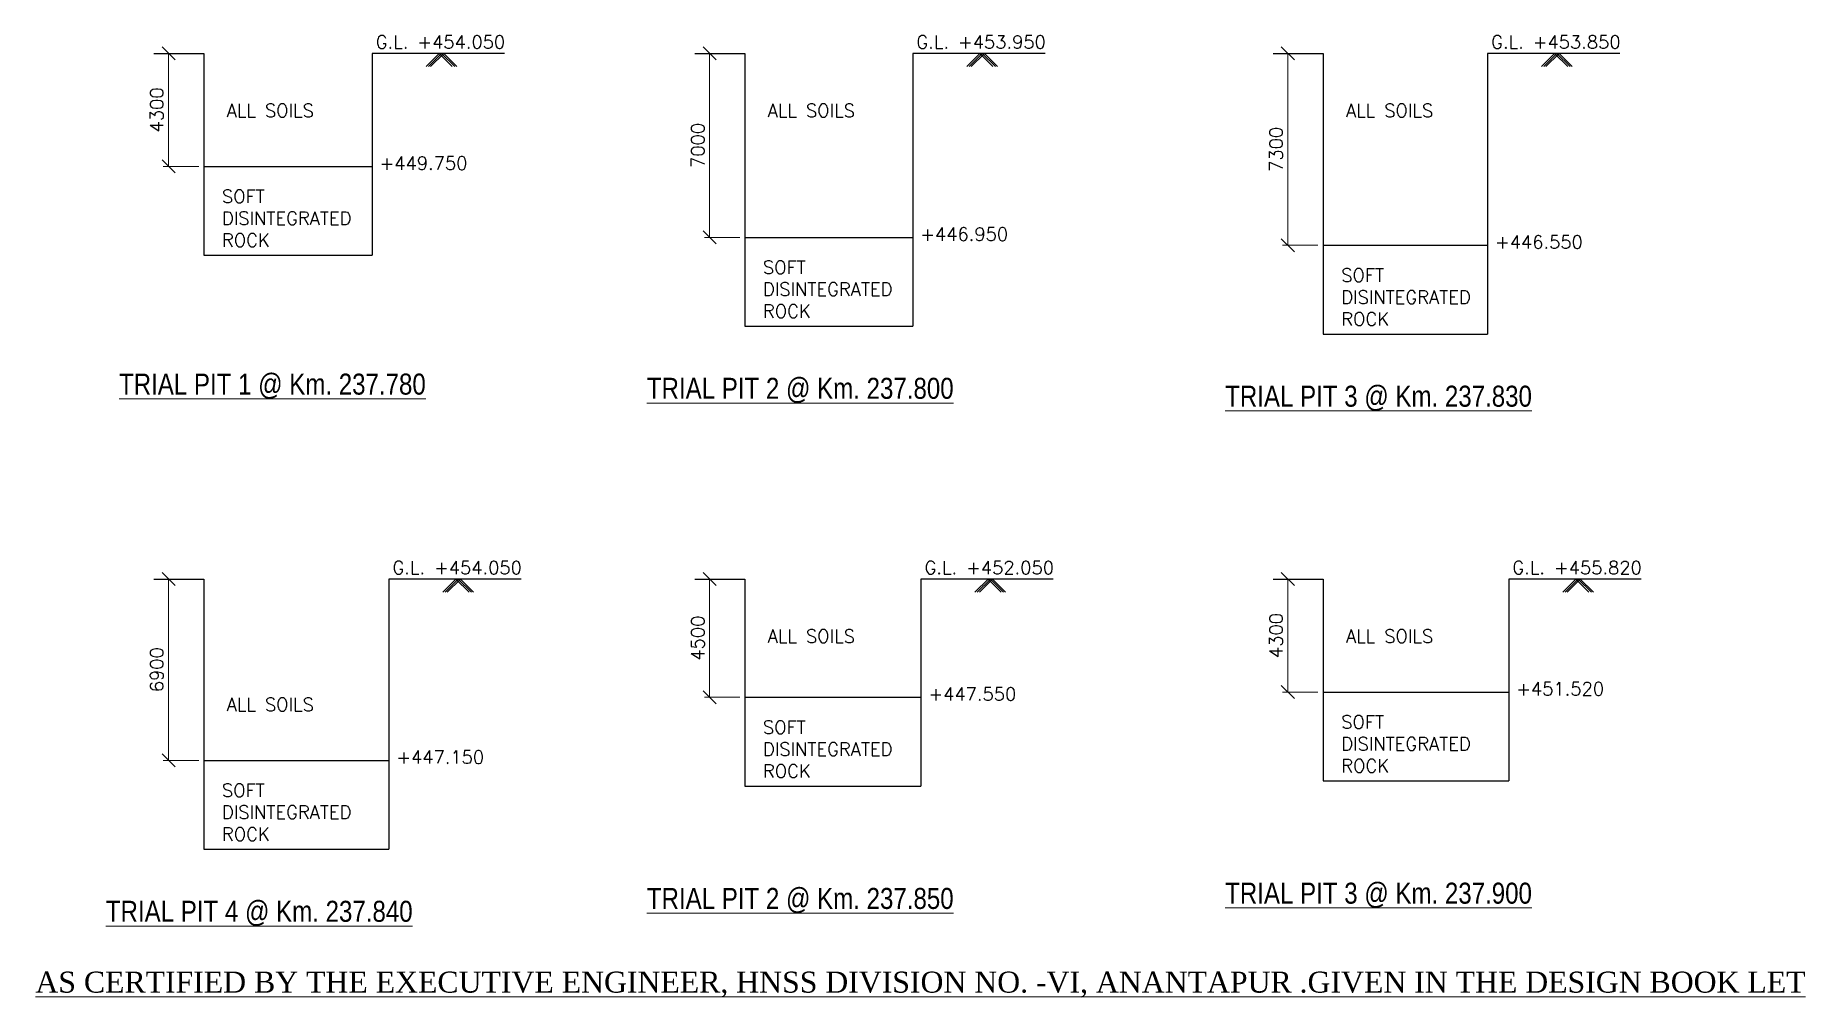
# Model space of a CAD drawing. Header units: millimetres. Extents: x -905235 to 365236, y -24492 to 346419.
# Drawn here: x 284522 to 351915, y 60359 to 96971 of the extents above; entities that cross this region are included whole.
import ezdxf

# ---------------------------------------------------------------- set-up
doc = ezdxf.new("R2010")
doc.units = ezdxf.units.MM
doc.header["$LTSCALE"] = 9
doc.layers.add('R_DIMENSION', color=8, linetype='Continuous', lineweight=15)
doc.layers.add('R_TEXT G', color=7, linetype='Continuous', lineweight=18)
doc.styles.add('ROMANS', font='romans.shx')
doc.styles.add('TIMES NR', font='times.ttf')
doc.dimstyles.new('DIM-200$0', dxfattribs={"dimscale": 200, "dimtxt": 2.5, "dimasz": 2.5, "dimexe": 1, "dimexo": 1, "dimgap": 1, "dimtad": 1, "dimdec": 0, "dimzin": 0, "dimdsep": 46, "dimtxsty": 'ROMANS', "dimblk": 'OBLIQUE', "dimcen": 1, "dimclrd": 256, "dimclre": 256, "dimclrt": 7, "dimadec": 0, "dimazin": 0, "dimtfac": 1, "dimtdec": 0, "dimtofl": 0, "dimtmove": 0, "dimatfit": 3, "dimfxl": 1, "dimtolj": 1, "dimtzin": 0, "dimlwd": 9, "dimlwe": 9, "dimarcsym": 0})

msp = doc.modelspace()

# ---------------------------------------------------------------- texts
at = {"layer": 'R_TEXT G', "style": 'ROMANS'}
for s, p in [('ALL SOILS', (291803, 93864.8)), ('ALL SOILS', (312399.8, 93864.8)), ('ALL SOILS', (334415.9, 93864.8)), ('+449.750', (297628, 91860.8)), ('+446.950', (318211.3, 89160.8)), ('+446.550', (340092.6, 88860.8)), ('ALL SOILS', (312399.8, 73864.1)), ('ALL SOILS', (334415.9, 73864.1)), ('+447.550', (318521.5, 71660.1)), ('+451.520', (340900.3, 71860.1)), ('ALL SOILS', (291803, 71264.1)), ('+447.150', (298263.6, 69260.1))]:
    msp.add_text(s, height=500, dxfattribs=at).set_placement(p)
at = {"layer": 'R_TEXT G', "color": 0, "style": 'TIMES NR'}
msp.add_text('%%UAS CERTIFIED BY THE EXECUTIVE ENGINEER, HNSS DIVISION NO. -VI, ANANTAPUR .GIVEN IN THE DESIGN BOOK LET', height=800, dxfattribs=at).set_placement((284522.1, 60547.3))
at = {"layer": 'R_TEXT G'}
for s, insert, char_height, width, attachment_point, style in [('G.L. +454.050', (297479.5, 96970.8), 500, 5566.991, 1, 'ROMANS'), ('G.L. +453.950', (318062.7, 96970.8), 500, 5566.991, 1, 'ROMANS'), ('G.L. +453.850', (339944, 96970.8), 500, 5566.991, 1, 'ROMANS'), ('{\\fArial Narrow|b0|i0|c0|p34;\\L\\C0;TRIAL PIT 1 @ Km. 237.780}', (293544.7, 83142.1), 800, 13975.936, 8, 'TIMES NR'), ('{\\fArial Narrow|b0|i0|c0|p34;\\L\\C0;TRIAL PIT 2 @ Km. 237.800}', (313640.5, 82982.1), 800, 12973.998, 8, 'TIMES NR'), ('{\\fArial Narrow|b0|i0|c0|p34;\\L\\C0;TRIAL PIT 3 @ Km. 237.830}', (335656.6, 82682.1), 800, 12973.998, 8, 'TIMES NR'), ('G.L. +454.050', (298115, 76970.1), 500, 5566.991, 1, 'ROMANS'), ('G.L. +452.050', (318372.9, 76970.1), 500, 5566.991, 1, 'ROMANS'), ('G.L. +455.820', (340751.7, 76970.1), 500, 5566.991, 1, 'ROMANS'), ('{\\fArial Narrow|b0|i0|c0|p34;\\L\\C0;TRIAL PIT 3 @ Km. 237.900}', (335656.6, 63771.5), 800, 12973.998, 8, 'TIMES NR'), ('\\pt10400,11200;{\\fArial Narrow|b0|i0|c0|p34;\\L\\C0;TRIAL PIT 4 @ Km. 237.840}', (293043.8, 63081.5), 800, 12973.998, 8, 'TIMES NR'), ('{\\fArial Narrow|b0|i0|c0|p34;\\L\\C0;TRIAL PIT 2 @ Km. 237.850}', (313640.5, 63571.5), 800, 12973.998, 8, 'TIMES NR')]:
    msp.add_mtext(s, dxfattribs=dict(at, insert=insert, char_height=char_height, width=width, attachment_point=attachment_point, style=style))
at = {"layer": 'R_TEXT G', "char_height": 500, "attachment_point": 1, "style": 'ROMANS'}
for width, insert in [(5813.71, (291623.9, 91096.8)), (5409.762, (312220.6, 88396.8)), (5409.762, (334236.7, 88096.8)), (5409.762, (312220.6, 70896.1)), (5409.762, (334236.7, 71096.1)), (5409.762, (291623.9, 68496.1))]:
    msp.add_mtext_dynamic_manual_height_columns('SOFT DISINTEGRATED ROCK', width=width, gutter_width=12.5, heights=[0], dxfattribs=dict(at, insert=insert))

# ---------------------------------------------------------------- blocks, each defined once
blk = doc.blocks.new('_Oblique')
at = {"color": 0, "linetype": 'ByBlock', "lineweight": -2}
blk.add_line((-0.5, -0.5), (0.5, 0.5), dxfattribs=at)
blk = doc.blocks.new('*D150')
at = {"layer": 'Defpoints', "color": 0, "transparency": 16777216}
for p in [(290938, 96286), (289592, 91986), (290938, 91986)]:
    blk.add_point(p, dxfattribs=at)
at = {"layer": 'R_DIMENSION', "lineweight": 9, "transparency": 16777216}
for p, q in [((290738, 96286), (289392, 96286)), ((289592, 96286), (289592, 91986)), ((290738, 91986), (289392, 91986))]:
    blk.add_line(p, q, dxfattribs=at)
at = {"layer": 'R_DIMENSION', "lineweight": 9, "transparency": 16777216, "xscale": 500, "yscale": 500, "zscale": 500}
for p, rotation in [((289592, 96286), 90), ((289592, 91986), 270)]:
    blk.add_blockref('_Oblique', p, dxfattribs=dict(at, rotation=rotation))
at = {"layer": 'R_DIMENSION', "color": 7, "transparency": 16777216, "insert": (289142, 94136), "char_height": 500, "attachment_point": 5, "rotation": 90, "style": 'ROMANS'}
blk.add_mtext('\\A1;4300', dxfattribs=at)
blk = doc.blocks.new('*D151')
at = {"layer": 'Defpoints', "color": 0, "transparency": 16777216}
for p in [(311534, 96286), (310189, 89286), (311534, 89286)]:
    blk.add_point(p, dxfattribs=at)
at = {"layer": 'R_DIMENSION', "lineweight": 9, "transparency": 16777216}
for p, q in [((311334, 96286), (309989, 96286)), ((310189, 96286), (310189, 89286)), ((311334, 89286), (309989, 89286))]:
    blk.add_line(p, q, dxfattribs=at)
at = {"layer": 'R_DIMENSION', "lineweight": 9, "transparency": 16777216, "xscale": 500, "yscale": 500, "zscale": 500}
for p, rotation in [((310189, 96286), 90), ((310189, 89286), 270)]:
    blk.add_blockref('_Oblique', p, dxfattribs=dict(at, rotation=rotation))
at = {"layer": 'R_DIMENSION', "color": 7, "transparency": 16777216, "insert": (309739, 92786), "char_height": 500, "attachment_point": 5, "rotation": 90, "style": 'ROMANS'}
blk.add_mtext('\\A1;7000', dxfattribs=at)
blk = doc.blocks.new('*D152')
at = {"layer": 'Defpoints', "color": 0, "transparency": 16777216}
for p in [(333550, 96286), (332205, 88986), (333550, 88986)]:
    blk.add_point(p, dxfattribs=at)
at = {"layer": 'R_DIMENSION', "lineweight": 9, "transparency": 16777216}
for p, q in [((333350, 96286), (332005, 96286)), ((332205, 96286), (332205, 88986)), ((333350, 88986), (332005, 88986))]:
    blk.add_line(p, q, dxfattribs=at)
at = {"layer": 'R_DIMENSION', "lineweight": 9, "transparency": 16777216, "xscale": 500, "yscale": 500, "zscale": 500}
for p, rotation in [((332205, 96286), 90), ((332205, 88986), 270)]:
    blk.add_blockref('_Oblique', p, dxfattribs=dict(at, rotation=rotation))
at = {"layer": 'R_DIMENSION', "color": 7, "transparency": 16777216, "insert": (331755, 92636), "char_height": 500, "attachment_point": 5, "rotation": 90, "style": 'ROMANS'}
blk.add_mtext('\\A1;7300', dxfattribs=at)
blk = doc.blocks.new('*D154')
at = {"layer": 'Defpoints', "color": 0, "transparency": 16777216}
for p in [(290938, 76286), (289592, 69386), (290938, 69386)]:
    blk.add_point(p, dxfattribs=at)
at = {"layer": 'R_DIMENSION', "lineweight": 9, "transparency": 16777216}
for p, q in [((290738, 76286), (289392, 76286)), ((289592, 76286), (289592, 69386)), ((290738, 69386), (289392, 69386))]:
    blk.add_line(p, q, dxfattribs=at)
at = {"layer": 'R_DIMENSION', "lineweight": 9, "transparency": 16777216, "xscale": 500, "yscale": 500, "zscale": 500}
for p, rotation in [((289592, 76286), 90), ((289592, 69386), 270)]:
    blk.add_blockref('_Oblique', p, dxfattribs=dict(at, rotation=rotation))
at = {"layer": 'R_DIMENSION', "color": 7, "transparency": 16777216, "insert": (289142, 72836), "char_height": 500, "attachment_point": 5, "rotation": 90, "style": 'ROMANS'}
blk.add_mtext('\\A1;6900', dxfattribs=at)
blk = doc.blocks.new('*D155')
at = {"layer": 'Defpoints', "color": 0, "transparency": 16777216}
for p in [(311534, 76286), (310189, 71786), (311534, 71786)]:
    blk.add_point(p, dxfattribs=at)
at = {"layer": 'R_DIMENSION', "lineweight": 9, "transparency": 16777216}
for p, q in [((311334, 76286), (309989, 76286)), ((310189, 76286), (310189, 71786)), ((311334, 71786), (309989, 71786))]:
    blk.add_line(p, q, dxfattribs=at)
at = {"layer": 'R_DIMENSION', "lineweight": 9, "transparency": 16777216, "xscale": 500, "yscale": 500, "zscale": 500}
for p, rotation in [((310189, 76286), 90), ((310189, 71786), 270)]:
    blk.add_blockref('_Oblique', p, dxfattribs=dict(at, rotation=rotation))
at = {"layer": 'R_DIMENSION', "color": 7, "transparency": 16777216, "insert": (309739, 74036), "char_height": 500, "attachment_point": 5, "rotation": 90, "style": 'ROMANS'}
blk.add_mtext('\\A1;4500', dxfattribs=at)
blk = doc.blocks.new('*D153')
at = {"layer": 'Defpoints', "color": 0, "transparency": 16777216}
for p in [(333550, 76286), (332205, 71986), (333550, 71986)]:
    blk.add_point(p, dxfattribs=at)
at = {"layer": 'R_DIMENSION', "lineweight": 9, "transparency": 16777216}
for p, q in [((333350, 76286), (332005, 76286)), ((332205, 76286), (332205, 71986)), ((333350, 71986), (332005, 71986))]:
    blk.add_line(p, q, dxfattribs=at)
at = {"layer": 'R_DIMENSION', "lineweight": 9, "transparency": 16777216, "xscale": 500, "yscale": 500, "zscale": 500}
for p, rotation in [((332205, 76286), 90), ((332205, 71986), 270)]:
    blk.add_blockref('_Oblique', p, dxfattribs=dict(at, rotation=rotation))
at = {"layer": 'R_DIMENSION', "color": 7, "transparency": 16777216, "insert": (331755, 74136), "char_height": 500, "attachment_point": 5, "rotation": 90, "style": 'ROMANS'}
blk.add_mtext('\\A1;4300', dxfattribs=at)

# ---------------------------------------------------------------- dimensions: what is measured, and where the dimension line sits
at = {"layer": 'R_DIMENSION'}
for base, p1, p2, picture, middle in [((289592.3, 91986.5), (290937.5, 96286.5), (290937.5, 91986.5), '*D150', (289142.3, 94136.5)), ((310189.1, 89286.5), (311534.3, 96286.5), (311534.3, 89286.5), '*D151', (309739.1, 92786.5)), ((332205.2, 88986.5), (333550.4, 96286.5), (333550.4, 88986.5), '*D152', (331755.2, 92636.5))]:
    dim = msp.add_linear_dim(base=base, p1=p1, p2=p2, angle=90, dimstyle='DIM-200$0', dxfattribs=at)
    dim.commit()
    dim.dimension.update_dxf_attribs({"geometry": picture, "text_midpoint": middle})
for base, p1, p2, picture, middle in [((289592.3, 69385.8), (290937.5, 76285.8), (290937.5, 69385.8), '*D154', (289142.3, 72835.8)), ((310189.1, 71785.8), (311534.3, 76285.8), (311534.3, 71785.8), '*D155', (309739.1, 74035.8)), ((332205.2, 71985.8), (333550.4, 76285.8), (333550.4, 71985.8), '*D153', (331755.2, 74135.8))]:
    dim = msp.add_linear_dim(base=base, p1=p1, p2=p2, angle=90, dimstyle='DIM-200$0', override={"dimtol": 0, "dimlim": 0, "dimtp": 0, "dimtm": 0, "dimtfac": 1, "dimtdec": 0, "dimtolj": 1, "dimtzin": 0}, dxfattribs=at)
    dim.commit()
    dim.dimension.update_dxf_attribs({"geometry": picture, "text_midpoint": middle})

# ---------------------------------------------------------------- linework, layer by layer
for p, q in [((289035.7, 96286.5), (290937.5, 96286.5)), ((290937.5, 96286.5), (290937.5, 88609.4)), ((297341.4, 96286.5), (297341.4, 88609.4)), ((302379.1, 96286.5), (297341.4, 96286.5)), ((299894.8, 96286.5), (299394.8, 95786.5)), ((299985.7, 96286.5), (299485.7, 95786.5)), ((300065.8, 96286.5), (299565.8, 95786.5)), ((299894.8, 96286.5), (300394.8, 95786.5)), ((299985.7, 96286.5), (300485.7, 95786.5)), ((300065.8, 96286.5), (300565.8, 95786.5)), ((309632.5, 96286.5), (311534.3, 96286.5)), ((311534.3, 96286.5), (311534.3, 85909.4)), ((322962.3, 96286.5), (317924.6, 96286.5)), ((317924.6, 96286.5), (317924.6, 85909.4)), ((320478.1, 96286.5), (319978.1, 95786.5)), ((320568.9, 96286.5), (320068.9, 95786.5)), ((320649.1, 96286.5), (320149.1, 95786.5)), ((320478.1, 96286.5), (320978.1, 95786.5)), ((320568.9, 96286.5), (321068.9, 95786.5)), ((320649.1, 96286.5), (321149.1, 95786.5)), ((331648.6, 96286.5), (333550.4, 96286.5)), ((333550.4, 96286.5), (333550.4, 85609.4)), ((344843.6, 96286.5), (339805.9, 96286.5)), ((339805.9, 96286.5), (339805.9, 85609.4)), ((342359.4, 96286.5), (341859.4, 95786.5)), ((342450.2, 96286.5), (341950.2, 95786.5)), ((342530.4, 96286.5), (342030.4, 95786.5)), ((342359.4, 96286.5), (342859.4, 95786.5)), ((342450.2, 96286.5), (342950.2, 95786.5)), ((342530.4, 96286.5), (343030.4, 95786.5)), ((290937.5, 91986.5), (297341.4, 91986.5)), ((311534.3, 89286.5), (317924.6, 89286.5)), ((333550.4, 88986.5), (339805.9, 88986.5)), ((290937.5, 88609.4), (297341.4, 88609.4)), ((311534.3, 85909.4), (317924.6, 85909.4)), ((333550.4, 85609.4), (339805.9, 85609.4)), ((289035.7, 76285.8), (290937.5, 76285.8)), ((290937.5, 76285.8), (290937.5, 66008.8)), ((297977, 76285.8), (297977, 66008.8)), ((303014.6, 76285.8), (297977, 76285.8)), ((300530.4, 76285.8), (300030.4, 75785.8)), ((300621.2, 76285.8), (300121.2, 75785.8)), ((300701.4, 76285.8), (300201.4, 75785.8)), ((300530.4, 76285.8), (301030.4, 75785.8)), ((300621.2, 76285.8), (301121.2, 75785.8)), ((300701.4, 76285.8), (301201.4, 75785.8)), ((309632.5, 76285.8), (311534.3, 76285.8)), ((311534.3, 76285.8), (311534.3, 68408.8)), ((323272.5, 76285.8), (318234.8, 76285.8)), ((318234.8, 76285.8), (318234.8, 68408.8)), ((320788.2, 76285.8), (320288.2, 75785.8)), ((320879.1, 76285.8), (320379.1, 75785.8)), ((320959.2, 76285.8), (320459.2, 75785.8)), ((320788.2, 76285.8), (321288.2, 75785.8)), ((320879.1, 76285.8), (321379.1, 75785.8)), ((320959.2, 76285.8), (321459.2, 75785.8)), ((331648.6, 76285.8), (333550.4, 76285.8)), ((333550.4, 76285.8), (333550.4, 68608.8)), ((345651.3, 76285.8), (340613.7, 76285.8)), ((340613.7, 76285.8), (340613.7, 68608.8)), ((343167.1, 76285.8), (342667.1, 75785.8)), ((343257.9, 76285.8), (342757.9, 75785.8)), ((343338.1, 76285.8), (342838.1, 75785.8)), ((343167.1, 76285.8), (343667.1, 75785.8)), ((343257.9, 76285.8), (343757.9, 75785.8)), ((343338.1, 76285.8), (343838.1, 75785.8)), ((311534.3, 71785.8), (318234.8, 71785.8)), ((333550.4, 71985.8), (340613.7, 71985.8)), ((290937.5, 69385.8), (297977, 69385.8)), ((311534.3, 68408.8), (318234.8, 68408.8)), ((333550.4, 68608.8), (340613.7, 68608.8)), ((290937.5, 66008.8), (297977, 66008.8))]:
    msp.add_line(p, q)

msp.set_redraw_order([(e.dxf.handle, doc.entitydb.next_handle()) for e in msp.query("TEXT MTEXT ATTDEF DIMENSION ARC_DIMENSION")])  # texts and dimensions are drawn at this point

doc.saveas('drawing.dxf')
